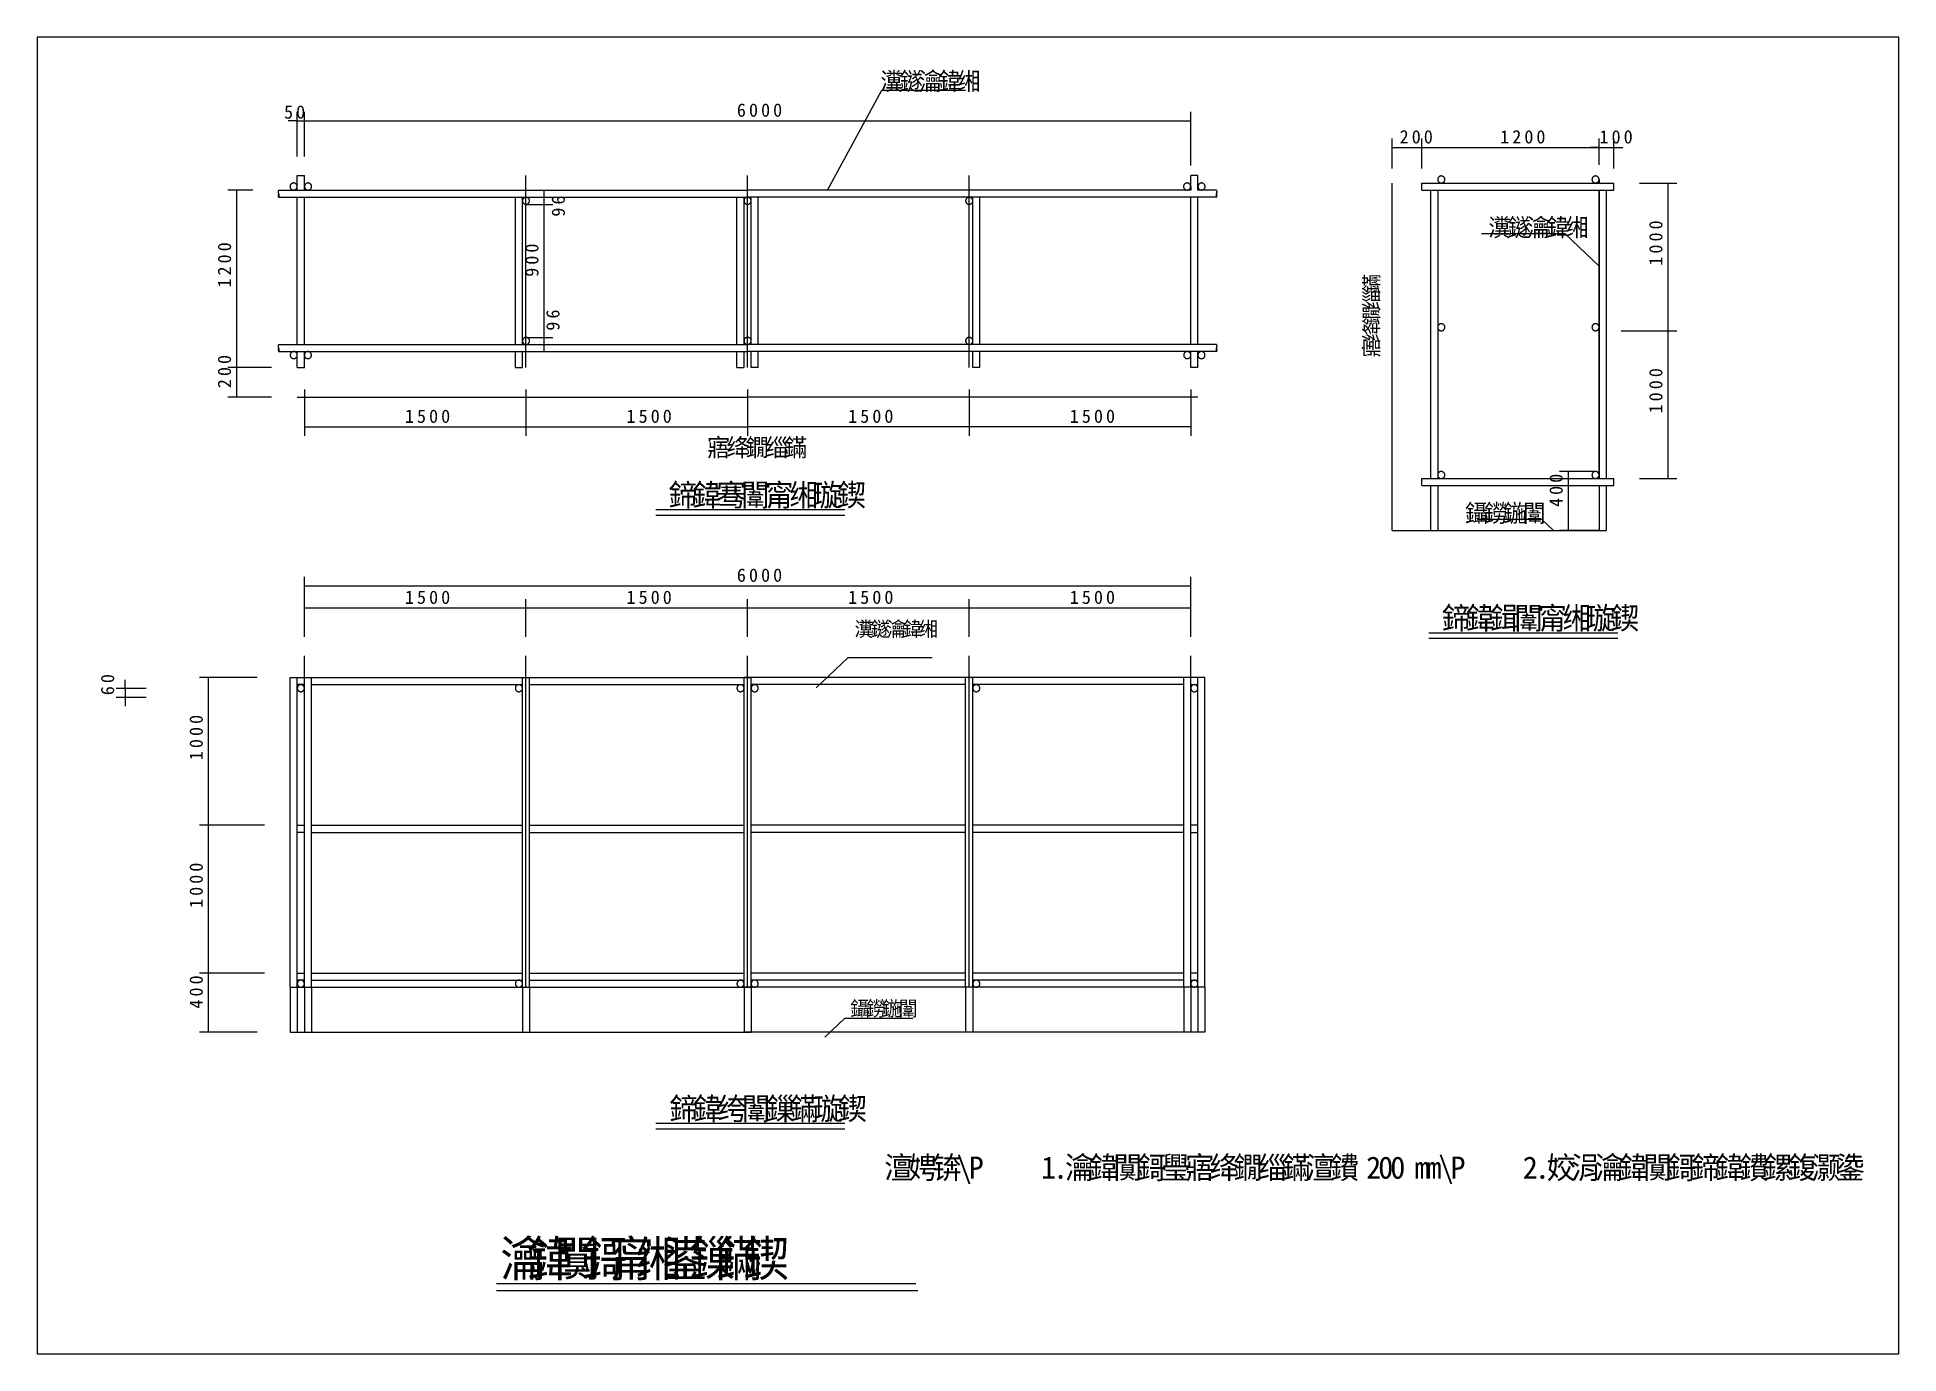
# Model space of a CAD drawing. Header units: metres. Extents: x 0 to 420, y 0 to 297.
import ezdxf

# ---------------------------------------------------------------- set-up
doc = ezdxf.new("R2010")
doc.units = ezdxf.units.M

msp = doc.modelspace()

# ---------------------------------------------------------------- texts
for s, height, p in [('瀵', 4, (190.23, 285.08)), ('鐩', 4, (194.58, 285.08)), ('瀹', 4, (198.93, 285.08)), ('鍏', 4, (203.28, 285.08)), ('缃', 4, (207.62, 285.08)), ('5', 3, (55.68, 278.64)), ('0', 3, (58.41, 278.64)), ('6', 3, (157.85, 279.07)), ('0', 3, (160.58, 279.07)), ('0', 3, (163.31, 279.07)), ('0', 3, (166.03, 279.07)), ('2', 3, (307.38, 273.04)), ('0', 3, (310.11, 273.04)), ('0', 3, (312.84, 273.04)), ('1', 3, (330.06, 273.04)), ('2', 3, (332.79, 273.04)), ('0', 3, (335.52, 273.04)), ('0', 3, (338.24, 273.04)), ('1', 3, (352.48, 273.04)), ('0', 3, (355.2, 273.04)), ('0', 3, (357.93, 273.04)), ('瀵', 4, (327.41, 252.1)), ('鐩', 4, (331.76, 252.1)), ('瀹', 4, (336.11, 252.1)), ('鍏', 4, (340.45, 252.1)), ('缃', 4, (344.8, 252.1)), ('1', 3, (82.95, 210.01)), ('5', 3, (85.68, 210.01)), ('0', 3, (88.41, 210.01)), ('0', 3, (91.13, 210.01)), ('1', 3, (132.95, 210.01)), ('5', 3, (135.68, 210.01)), ('0', 3, (138.41, 210.01)), ('0', 3, (141.13, 210.01)), ('1', 3, (182.95, 210.01)), ('5', 3, (185.68, 210.01)), ('0', 3, (188.41, 210.01)), ('0', 3, (191.13, 210.01)), ('1', 3, (232.95, 210.01)), ('5', 3, (235.68, 210.01)), ('0', 3, (238.41, 210.01)), ('0', 3, (241.13, 210.01)), ('寤', 4, (151.15, 202.46)), ('绛', 4, (155.5, 202.46)), ('鐗', 4, (159.85, 202.46)), ('缁', 4, (164.2, 202.46)), ('鏋', 4, (168.54, 202.46)), ('鍗', 5, (142.44, 191.22)), ('鍏', 5, (147.88, 191.22)), ('骞', 5, (153.31, 191.22)), ('闈', 5, (158.75, 191.22)), ('甯', 5, (164.18, 191.22)), ('缃', 5, (169.62, 191.22)), ('璇', 5, (175.05, 191.22)), ('鍥', 5, (180.49, 191.22)), ('鑷', 4, (322.14, 187.64)), ('鐒', 4, (326.49, 187.64)), ('鍦', 4, (330.83, 187.64)), ('闈', 4, (335.18, 187.64)), ('6', 3, (157.85, 174.16)), ('0', 3, (160.58, 174.16)), ('0', 3, (163.31, 174.16)), ('0', 3, (166.03, 174.16)), ('1', 3, (82.95, 169.17)), ('5', 3, (85.68, 169.17)), ('0', 3, (88.41, 169.17)), ('0', 3, (91.13, 169.17)), ('1', 3, (132.95, 169.17)), ('5', 3, (135.68, 169.17)), ('0', 3, (138.41, 169.17)), ('0', 3, (141.13, 169.17)), ('1', 3, (182.95, 169.17)), ('5', 3, (185.68, 169.17)), ('0', 3, (188.41, 169.17)), ('0', 3, (191.13, 169.17)), ('1', 3, (232.95, 169.17)), ('5', 3, (235.68, 169.17)), ('0', 3, (238.41, 169.17)), ('0', 3, (241.13, 169.17)), ('鍗', 5, (316.9, 163.45)), ('鍏', 5, (322.34, 163.45)), ('鍓', 5, (327.77, 163.45)), ('闈', 5, (333.21, 163.45)), ('甯', 5, (338.64, 163.45)), ('缃', 5, (344.08, 163.45)), ('璇', 5, (349.51, 163.45)), ('鍥', 5, (354.94, 163.45)), ('瀵', 3.33, (184.4, 161.84)), ('鐩', 3.33, (188.03, 161.84)), ('瀹', 3.33, (191.65, 161.84)), ('鍏', 3.33, (195.27, 161.84)), ('缃', 3.33, (198.9, 161.84)), ('鑷', 3.33, (183.45, 76.21)), ('鐒', 3.33, (187.07, 76.21)), ('鍦', 3.33, (190.69, 76.21)), ('闈', 3.33, (194.32, 76.21)), ('鍗', 5, (142.63, 52.78)), ('鍏', 5, (148.07, 52.78)), ('绔', 5, (153.5, 52.78)), ('闈', 5, (158.94, 52.78)), ('鏁', 5, (164.37, 52.78)), ('鏋', 5, (169.81, 52.78)), ('璇', 5, (175.24, 52.78)), ('鍥', 5, (180.68, 52.78)), ('澶', 5, (191.14, 39.5)), ('娉', 5, (196.57, 39.5)), ('锛', 5, (202.01, 39.5)), ('\\', 5, (207.44, 39.5)), ('P', 5, (210.16, 39.5)), ('1', 5, (226.46, 39.5)), ('瀹', 5, (231.9, 39.5)), ('鍏', 5, (237.33, 39.5)), ('闃', 5, (242.77, 39.5)), ('鎶', 5, (248.2, 39.5)), ('璺', 5, (253.64, 39.5)), ('寤', 5, (259.07, 39.5)), ('绛', 5, (264.51, 39.5)), ('鐗', 5, (269.94, 39.5)), ('缁', 5, (275.38, 39.5)), ('鏋', 5, (280.81, 39.5)), ('澶', 5, (286.25, 39.5)), ('鐨', 5, (291.68, 39.5)), ('2', 5, (299.83, 39.5)), ('0', 5, (302.55, 39.5)), ('0', 5, (305.27, 39.5)), ('m', 5, (310.7, 39.5)), ('m', 5, (313.42, 39.5)), ('\\', 5, (316.14, 39.5)), ('P', 5, (318.86, 39.5)), ('2', 5, (335.16, 39.5)), ('姣', 5, (340.59, 39.5)), ('涓', 5, (346.03, 39.5)), ('瀹', 5, (351.46, 39.5)), ('鍏', 5, (356.9, 39.5)), ('闃', 5, (362.33, 39.5)), ('鎶', 5, (367.77, 39.5)), ('鍗', 5, (373.2, 39.5)), ('鍏', 5, (378.64, 39.5)), ('鐨', 5, (384.07, 39.5)), ('鏍', 5, (389.51, 39.5)), ('鍑', 5, (394.94, 39.5)), ('灏', 5, (400.38, 39.5)), ('鍌', 5, (405.81, 39.5)), ('.', 5, (229.18, 39.5)), ('.', 5, (337.88, 39.5)), ('瀹', 8, (104.47, 17.46)), ('鍏', 8, (110.55, 17.46)), ('闃', 8, (116.64, 17.46)), ('鎶', 8, (122.73, 17.46)), ('甯', 8, (128.81, 17.46)), ('缃', 8, (134.9, 17.46)), ('鍙', 8, (140.99, 17.46)), ('鏁', 8, (147.07, 17.46)), ('鏋', 8, (153.16, 17.46)), ('鍥', 8, (159.25, 17.46))]:
    msp.add_text(s, height=height).set_placement(p)
for s, height, p in [('6', 3, (119.05, 259.25)), ('9', 3, (119.05, 256.52)), ('0', 3, (366.67, 253.64)), ('0', 3, (366.67, 250.92)), ('0', 3, (43.73, 248.7)), ('0', 3, (113.1, 248.41)), ('0', 3, (366.67, 248.19)), ('2', 3, (43.73, 243.24)), ('0', 3, (43.73, 245.97)), ('0', 3, (113.1, 245.68)), ('9', 3, (113.1, 242.96)), ('鏋', 3.33, (302.68, 239.28)), ('1', 3, (366.67, 245.46)), ('1', 3, (43.73, 240.51)), ('缁', 3.33, (302.68, 235.66)), ('6', 3, (117.83, 233.53)), ('鐗', 3.33, (302.68, 232.04)), ('9', 3, (117.83, 230.8)), ('寤', 3.33, (302.68, 224.79)), ('绛', 3.33, (302.68, 228.41)), ('0', 3, (43.72, 223.29)), ('2', 3, (43.72, 217.83)), ('0', 3, (43.72, 220.56)), ('0', 3, (366.67, 220.31)), ('0', 3, (366.67, 217.58)), ('0', 3, (366.67, 214.85)), ('1', 3, (366.67, 212.13)), ('0', 3, (344.18, 196.48)), ('0', 3, (344.18, 193.75)), ('4', 3, (344.18, 191.02)), ('0', 3, (17.35, 151.29)), ('6', 3, (17.35, 148.56)), ('0', 3, (37.35, 142.09)), ('0', 3, (37.35, 139.36)), ('0', 3, (37.35, 136.63)), ('1', 3, (37.35, 133.9)), ('0', 3, (37.35, 108.75)), ('0', 3, (37.35, 106.02)), ('0', 3, (37.35, 103.3)), ('1', 3, (37.35, 100.57)), ('0', 3, (37.35, 83.32)), ('0', 3, (37.35, 80.59)), ('4', 3, (37.35, 77.87))]:
    msp.add_text(s, height=height, rotation=90).set_placement(p)

# ---------------------------------------------------------------- linework, layer by layer
for p, q in [((420, 297), (0, 297)), ((0, 297), (0, 0)), ((420, 0), (420, 297)), ((178.27, 262.53), (190.55, 285.06)), ((190.55, 285.06), (209.43, 285.06)), ((58.64, 278.16), (56.64, 278.16)), ((58.64, 270.09), (58.64, 280.16)), ((58.64, 278.16), (60.3, 278.16)), ((60.27, 274.98), (60.27, 280.16)), ((60.27, 278.16), (260.27, 278.16)), ((60.3, 270.09), (60.3, 280.16)), ((60.3, 278.16), (62.3, 278.16)), ((260.27, 268.04), (260.27, 280.16)), ((305.72, 267.4), (305.72, 274.13)), ((312.38, 267.4), (312.38, 274.13)), ((312.38, 267.4), (312.38, 274.13)), ((352.38, 268.2), (352.38, 274.13)), ((352.38, 268.2), (352.38, 274.13)), ((355.72, 267.4), (355.72, 274.13)), ((305.72, 272.13), (312.38, 272.13)), ((312.38, 272.13), (352.38, 272.13)), ((352.38, 272.13), (350.38, 272.13)), ((352.38, 272.13), (355.72, 272.13)), ((355.72, 272.13), (357.72, 272.13)), ((58.67, 262.49), (58.67, 265.83)), ((58.67, 265.83), (60.27, 265.83)), ((60.27, 262.49), (60.27, 265.83)), ((110.27, 222.49), (110.27, 265.83)), ((160.27, 222.49), (160.27, 265.83)), ((160.27, 222.49), (160.27, 265.83)), ((210.27, 222.49), (210.27, 265.83)), ((260.27, 262.53), (260.27, 265.83)), ((261.87, 265.83), (260.27, 265.83)), ((261.87, 262.53), (261.87, 265.83)), ((352.38, 264.91), (352.42, 264.11)), ((352.42, 264.11), (352.42, 264.91)), ((48.67, 262.49), (42.98, 262.49)), ((44.98, 262.49), (44.98, 222.49)), ((54.47, 262.49), (60.27, 262.49)), ((54.47, 260.89), (160.27, 260.89)), ((58.67, 227.69), (58.67, 260.89)), ((60.27, 263.33), (60.27, 262.53)), ((60.3, 263.33), (60.27, 262.53)), ((60.27, 262.53), (160.27, 262.53)), ((60.27, 262.53), (61.1, 262.53)), ((60.27, 227.69), (60.27, 260.89)), ((107.87, 227.69), (107.87, 260.89)), ((109.47, 262.49), (116.35, 262.49)), ((109.47, 227.69), (109.47, 260.89)), ((114.35, 259.29), (114.35, 262.49)), ((157.87, 227.69), (157.87, 260.89)), ((159.47, 227.69), (159.47, 260.89)), ((260.27, 262.53), (160.27, 262.53)), ((266.07, 260.89), (160.27, 260.89)), ((161.07, 260.89), (160.27, 260.89)), ((161.07, 227.69), (161.07, 260.89)), ((162.67, 227.69), (162.67, 260.89)), ((211.07, 227.69), (211.07, 260.89)), ((212.67, 227.69), (212.67, 260.89)), ((260.27, 262.53), (259.44, 262.53)), ((260.24, 263.33), (260.27, 262.53)), ((260.27, 263.33), (260.27, 262.53)), ((260.27, 227.69), (260.27, 260.89)), ((266.07, 262.49), (261.87, 262.49)), ((261.87, 227.69), (261.87, 260.89)), ((266.07, 260.89), (261.87, 260.89)), ((305.72, 185.71), (305.72, 264.11)), ((312.38, 264.11), (355.72, 264.11)), ((312.38, 262.51), (312.38, 264.11)), ((312.38, 262.51), (355.72, 262.51)), ((314.38, 262.51), (314.38, 197.44)), ((315.98, 262.51), (315.98, 197.44)), ((352.42, 264.11), (351.58, 264.11)), ((352.42, 197.44), (352.42, 262.51)), ((352.42, 262.51), (352.42, 197.44)), ((354.02, 262.51), (354.02, 197.44)), ((355.72, 262.51), (355.72, 264.11)), ((361.49, 264.11), (369.92, 264.11)), ((367.92, 264.11), (367.92, 230.77)), ((110.27, 259.29), (116.35, 259.29)), ((110.27, 259.29), (116.35, 259.29)), ((114.35, 229.29), (114.35, 259.29)), ((344.71, 252.65), (325.83, 252.65)), ((352.42, 245.32), (344.71, 252.65)), ((54.47, 227.69), (160.27, 227.69)), ((110.27, 229.29), (116.35, 229.29)), ((110.27, 229.29), (116.35, 229.29)), ((114.35, 226.09), (114.35, 229.29)), ((266.07, 227.69), (160.27, 227.69)), ((161.07, 227.69), (160.27, 227.69)), ((266.07, 227.69), (261.87, 227.69)), ((357.36, 230.77), (369.92, 230.77)), ((357.36, 230.77), (369.92, 230.77)), ((367.92, 230.77), (367.92, 197.44)), ((54.47, 226.09), (160.27, 226.09)), ((58.67, 222.49), (58.67, 226.09)), ((60.27, 222.49), (60.27, 226.09)), ((107.87, 222.49), (107.87, 226.09)), ((109.47, 222.49), (109.47, 226.09)), ((109.47, 226.09), (116.35, 226.09)), ((157.87, 222.49), (157.87, 226.09)), ((159.47, 222.49), (159.47, 226.09)), ((266.07, 226.09), (160.27, 226.09)), ((161.07, 226.09), (160.27, 226.09)), ((161.07, 222.49), (161.07, 226.09)), ((162.67, 222.49), (162.67, 226.09)), ((211.07, 222.49), (211.07, 226.09)), ((212.67, 222.49), (212.67, 226.09)), ((260.27, 222.49), (260.27, 226.09)), ((266.07, 226.09), (261.87, 226.09)), ((261.87, 222.49), (261.87, 226.09)), ((52.87, 222.49), (42.97, 222.49)), ((52.87, 222.49), (42.98, 222.49)), ((44.97, 222.49), (44.97, 215.83)), ((58.67, 222.49), (60.27, 222.49)), ((107.87, 222.49), (109.47, 222.49)), ((157.87, 222.49), (159.47, 222.49)), ((162.67, 222.49), (161.07, 222.49)), ((212.67, 222.49), (211.07, 222.49)), ((261.87, 222.49), (260.27, 222.49)), ((52.87, 215.83), (42.97, 215.83)), ((58.67, 215.83), (160.27, 215.83)), ((60.27, 217.5), (60.27, 207.1)), ((110.27, 217.5), (110.27, 207.1)), ((110.27, 217.5), (110.27, 207.1)), ((160.27, 217.5), (160.27, 207.1)), ((160.27, 217.5), (160.27, 207.1)), ((261.87, 215.83), (160.27, 215.83)), ((210.27, 217.5), (210.27, 207.1)), ((210.27, 217.5), (210.27, 207.1)), ((260.27, 217.5), (260.27, 207.1)), ((60.27, 209.1), (110.27, 209.1)), ((110.27, 209.1), (160.27, 209.1)), ((210.27, 209.1), (160.27, 209.1)), ((260.27, 209.1), (210.27, 209.1)), ((312.38, 197.44), (355.72, 197.44)), ((312.38, 195.84), (312.38, 197.44)), ((351.58, 199.04), (343.43, 199.04)), ((345.43, 199.04), (345.43, 185.71)), ((351.58, 197.44), (352.42, 197.44)), ((352.42, 197.44), (351.58, 197.44)), ((352.38, 198.24), (352.42, 197.44)), ((352.42, 197.44), (352.42, 197.44)), ((355.72, 195.84), (355.72, 197.44)), ((361.49, 197.44), (369.92, 197.44)), ((312.38, 195.84), (355.72, 195.84)), ((314.38, 195.84), (314.38, 185.71)), ((315.98, 195.84), (315.98, 185.71)), ((352.42, 195.84), (352.42, 185.71)), ((354.02, 195.84), (354.02, 185.71)), ((139.56, 190.44), (182.19, 190.44)), ((139.56, 189.19), (182.19, 189.19)), ((305.72, 185.71), (354.02, 185.71)), ((339.47, 188.22), (324.85, 188.22)), ((342.12, 185.71), (339.47, 188.22)), ((352.42, 185.71), (343.43, 185.71)), ((60.27, 161.73), (60.27, 175.25)), ((60.27, 173.25), (260.27, 173.25)), ((260.27, 162.35), (260.27, 175.25)), ((60.27, 161.73), (60.27, 170.26)), ((60.27, 168.26), (110.27, 168.26)), ((110.27, 161.73), (110.27, 170.26)), ((110.27, 161.73), (110.27, 170.26)), ((110.27, 168.26), (160.27, 168.26)), ((160.27, 161.73), (160.27, 170.26)), ((160.27, 161.73), (160.27, 170.26)), ((160.27, 168.26), (210.27, 168.26)), ((210.27, 161.73), (210.27, 170.26)), ((210.27, 161.73), (210.27, 170.26)), ((210.27, 168.26), (260.27, 168.26)), ((260.27, 161.73), (260.27, 170.26)), ((313.99, 162.67), (356.62, 162.67)), ((313.99, 161.42), (356.62, 161.42)), ((60.27, 152.55), (60.27, 157.48)), ((110.27, 82.68), (110.27, 157.48)), ((160.27, 82.68), (160.27, 157.48)), ((160.27, 82.68), (160.27, 157.48)), ((160.27, 114.15), (160.27, 157.48)), ((160.27, 114.15), (160.27, 157.48)), ((175.77, 150.2), (183, 157.07)), ((183, 157.07), (201.88, 157.07)), ((210.27, 82.68), (210.27, 157.48)), ((260.27, 152.55), (260.27, 157.48)), ((19.81, 150.07), (19.81, 152.07)), ((49.64, 152.55), (36.6, 152.55)), ((38.6, 152.55), (38.6, 119.22)), ((57.07, 82.68), (57.07, 152.55)), ((57.07, 152.55), (161.07, 152.55)), ((58.67, 82.68), (58.67, 152.55)), ((58.67, 114.15), (58.67, 152.55)), ((60.27, 82.68), (60.27, 152.55)), ((61.87, 82.68), (61.87, 152.55)), ((109.47, 82.68), (109.47, 152.55)), ((111.07, 82.68), (111.07, 152.55)), ((263.47, 152.55), (159.47, 152.55)), ((159.47, 82.68), (159.47, 152.55)), ((159.47, 82.68), (159.47, 152.55)), ((161.07, 82.68), (161.07, 152.55)), ((161.07, 82.68), (161.07, 152.55)), ((209.47, 82.68), (209.47, 152.55)), ((211.07, 82.68), (211.07, 152.55)), ((258.67, 82.68), (258.67, 152.55)), ((260.27, 82.68), (260.27, 152.55)), ((261.87, 82.68), (261.87, 152.55)), ((261.87, 114.15), (261.87, 152.55)), ((263.47, 82.68), (263.47, 152.55)), ((24.56, 150.07), (17.81, 150.07)), ((24.56, 148.07), (17.81, 148.07)), ((19.81, 150.07), (19.81, 148.07)), ((19.81, 148.07), (19.81, 146.07)), ((60.27, 150.95), (58.67, 150.95)), ((61.87, 150.95), (109.47, 150.95)), ((111.07, 150.95), (159.47, 150.95)), ((209.47, 150.95), (161.07, 150.95)), ((258.67, 150.95), (211.07, 150.95)), ((260.27, 150.95), (261.87, 150.95)), ((51.24, 119.22), (36.6, 119.22)), ((51.24, 119.22), (36.6, 119.22)), ((38.6, 119.22), (38.6, 85.88)), ((58.67, 119.22), (60.27, 119.22)), ((60.27, 117.62), (58.67, 117.62)), ((61.87, 119.22), (109.47, 119.22)), ((61.87, 117.62), (109.47, 117.62)), ((111.07, 119.22), (159.47, 119.22)), ((111.07, 117.62), (159.47, 117.62)), ((209.47, 119.22), (161.07, 119.22)), ((209.47, 117.62), (161.07, 117.62)), ((258.67, 119.22), (211.07, 119.22)), ((258.67, 117.62), (211.07, 117.62)), ((261.87, 119.22), (260.27, 119.22)), ((260.27, 117.62), (261.87, 117.62)), ((51.24, 85.88), (36.6, 85.88)), ((51.24, 85.88), (36.6, 85.88)), ((38.6, 85.88), (38.6, 72.55)), ((58.67, 85.88), (60.27, 85.88)), ((60.27, 84.28), (58.67, 84.28)), ((61.87, 85.88), (109.47, 85.88)), ((61.87, 84.28), (109.47, 84.28)), ((111.07, 85.88), (159.47, 85.88)), ((111.07, 84.28), (159.47, 84.28)), ((209.47, 85.88), (161.07, 85.88)), ((209.47, 84.28), (161.07, 84.28)), ((258.67, 85.88), (211.07, 85.88)), ((258.67, 84.28), (211.07, 84.28)), ((261.87, 85.88), (260.27, 85.88)), ((260.27, 84.28), (261.87, 84.28)), ((57.07, 82.68), (161.07, 82.68)), ((57.07, 82.68), (57.07, 72.55)), ((58.67, 82.68), (58.67, 72.55)), ((60.27, 82.68), (60.27, 72.55)), ((61.87, 82.68), (61.87, 72.55)), ((109.47, 82.68), (109.47, 72.55)), ((111.07, 82.68), (111.07, 72.55)), ((263.47, 82.68), (159.47, 82.68)), ((159.47, 82.68), (159.47, 72.55)), ((159.47, 81.08), (159.47, 72.55)), ((161.07, 82.68), (161.07, 72.55)), ((161.07, 82.68), (161.07, 72.55)), ((209.47, 82.68), (209.47, 72.55)), ((211.07, 82.68), (211.07, 72.55)), ((258.67, 82.68), (258.67, 72.55)), ((260.27, 82.68), (260.27, 72.55)), ((261.87, 82.68), (261.87, 72.55)), ((263.47, 82.68), (263.47, 72.55)), ((177.69, 71.39), (182.24, 75.72)), ((182.24, 75.72), (197.54, 75.72)), ((49.64, 72.55), (36.6, 72.55)), ((57.07, 72.55), (161.07, 72.55)), ((263.47, 72.55), (159.47, 72.55)), ((139.56, 52.04), (182.19, 52.04)), ((139.56, 50.78), (182.19, 50.78)), ((103.63, 15.83), (198.24, 15.83)), ((103.63, 14.24), (198.67, 14.24)), ((0, 0), (420, 0))]:
    msp.add_line(p, q)
for points in [[(317.58, 264.91), (317.58, 264.98), (317.57, 265.06), (317.55, 265.14), (317.52, 265.21), (317.49, 265.28), (317.45, 265.35), (317.4, 265.41), (317.35, 265.47), (317.29, 265.52), (317.23, 265.57), (317.16, 265.61), (317.09, 265.64), (317.01, 265.67), (316.94, 265.69), (316.86, 265.7), (316.78, 265.71), (316.7, 265.7), (316.63, 265.69), (316.55, 265.67), (316.48, 265.64), (316.4, 265.61), (316.34, 265.57), (316.27, 265.52), (316.22, 265.47), (316.16, 265.41), (316.12, 265.35), (316.08, 265.28), (316.04, 265.21), (316.02, 265.14), (316, 265.06), (315.99, 264.98), (315.98, 264.91), (315.99, 264.83), (316, 264.75), (316.02, 264.67), (316.04, 264.6), (316.08, 264.53), (316.12, 264.46), (316.16, 264.4), (316.22, 264.34), (316.27, 264.29), (316.34, 264.24), (316.4, 264.2), (316.48, 264.17), (316.55, 264.14), (316.63, 264.12), (316.7, 264.11), (316.78, 264.11), (316.86, 264.11), (316.94, 264.12), (317.01, 264.14), (317.09, 264.17), (317.16, 264.2), (317.23, 264.24), (317.29, 264.29), (317.35, 264.34), (317.4, 264.4), (317.45, 264.46), (317.49, 264.53), (317.52, 264.6), (317.55, 264.67), (317.57, 264.75), (317.58, 264.83), (317.58, 264.91)], [(352.38, 264.91), (352.38, 264.98), (352.37, 265.06), (352.35, 265.14), (352.32, 265.21), (352.29, 265.28), (352.25, 265.35), (352.2, 265.41), (352.15, 265.47), (352.09, 265.52), (352.03, 265.57), (351.96, 265.61), (351.89, 265.64), (351.81, 265.67), (351.74, 265.69), (351.66, 265.7), (351.58, 265.71), (351.5, 265.7), (351.43, 265.69), (351.35, 265.67), (351.28, 265.64), (351.2, 265.61), (351.14, 265.57), (351.07, 265.52), (351.02, 265.47), (350.96, 265.41), (350.92, 265.35), (350.88, 265.28), (350.84, 265.21), (350.82, 265.14), (350.8, 265.06), (350.79, 264.98), (350.78, 264.91), (350.79, 264.83), (350.8, 264.75), (350.82, 264.67), (350.84, 264.6), (350.88, 264.53), (350.92, 264.46), (350.96, 264.4), (351.02, 264.34), (351.07, 264.29), (351.14, 264.24), (351.2, 264.2), (351.28, 264.17), (351.35, 264.14), (351.43, 264.12), (351.5, 264.11), (351.58, 264.11), (351.66, 264.11), (351.74, 264.12), (351.81, 264.14), (351.89, 264.17), (351.96, 264.2), (352.03, 264.24), (352.09, 264.29), (352.15, 264.34), (352.2, 264.4), (352.25, 264.46), (352.29, 264.53), (352.32, 264.6), (352.35, 264.67), (352.37, 264.75), (352.38, 264.83), (352.38, 264.91)], [(54.47, 262.49), (54.44, 262.44), (54.41, 262.38), (54.38, 262.31), (54.37, 262.24), (54.36, 262.17), (54.35, 262.09), (54.36, 262.02), (54.37, 261.95), (54.38, 261.88), (54.41, 261.81), (54.44, 261.74), (54.47, 261.7)], [(54.47, 261.7), (54.46, 261.68), (54.43, 261.61), (54.4, 261.53), (54.38, 261.45), (54.37, 261.37), (54.36, 261.29), (54.37, 261.21), (54.38, 261.13), (54.4, 261.06), (54.43, 260.98), (54.46, 260.91), (54.47, 260.89)], [(54.47, 260.89), (54.49, 260.94), (54.53, 261), (54.55, 261.07), (54.57, 261.15), (54.58, 261.22), (54.58, 261.3), (54.58, 261.37), (54.57, 261.44), (54.55, 261.52), (54.53, 261.59), (54.49, 261.65), (54.47, 261.7)], [(58.64, 263.33), (58.63, 263.4), (58.62, 263.48), (58.6, 263.56), (58.58, 263.63), (58.54, 263.7), (58.5, 263.77), (58.46, 263.83), (58.4, 263.89), (58.34, 263.94), (58.28, 263.99), (58.21, 264.03), (58.14, 264.06), (58.07, 264.09), (57.99, 264.11), (57.92, 264.12), (57.84, 264.13), (57.76, 264.12), (57.68, 264.11), (57.61, 264.09), (57.53, 264.06), (57.46, 264.03), (57.39, 263.99), (57.33, 263.94), (57.27, 263.89), (57.22, 263.83), (57.17, 263.77), (57.13, 263.7), (57.1, 263.63), (57.07, 263.56), (57.05, 263.48), (57.04, 263.4), (57.04, 263.33), (57.04, 263.25), (57.05, 263.17), (57.07, 263.09), (57.1, 263.02), (57.13, 262.95), (57.17, 262.88), (57.22, 262.82), (57.27, 262.76), (57.33, 262.71), (57.39, 262.66), (57.46, 262.62), (57.53, 262.59), (57.61, 262.56), (57.68, 262.54), (57.76, 262.53), (57.84, 262.53), (57.92, 262.53), (57.99, 262.54), (58.07, 262.56), (58.14, 262.59), (58.21, 262.62), (58.28, 262.66), (58.34, 262.71), (58.4, 262.76), (58.46, 262.82), (58.5, 262.88), (58.54, 262.95), (58.58, 263.02), (58.6, 263.09), (58.62, 263.17), (58.63, 263.25), (58.64, 263.33)], [(61.9, 263.33), (61.9, 263.4), (61.89, 263.48), (61.87, 263.56), (61.84, 263.63), (61.81, 263.7), (61.77, 263.77), (61.72, 263.83), (61.67, 263.89), (61.61, 263.94), (61.55, 263.99), (61.48, 264.03), (61.41, 264.06), (61.34, 264.09), (61.26, 264.11), (61.18, 264.12), (61.1, 264.13), (61.03, 264.12), (60.95, 264.11), (60.87, 264.09), (60.8, 264.06), (60.73, 264.03), (60.66, 263.99), (60.6, 263.94), (60.54, 263.89), (60.49, 263.83), (60.44, 263.77), (60.4, 263.7), (60.36, 263.63), (60.34, 263.56), (60.32, 263.48), (60.31, 263.4), (60.3, 263.33), (60.31, 263.25), (60.32, 263.17), (60.34, 263.09), (60.36, 263.02), (60.4, 262.95), (60.44, 262.88), (60.49, 262.82), (60.54, 262.76), (60.6, 262.71), (60.66, 262.66), (60.73, 262.62), (60.8, 262.59), (60.87, 262.56), (60.95, 262.54), (61.03, 262.53), (61.1, 262.53), (61.18, 262.53), (61.26, 262.54), (61.34, 262.56), (61.41, 262.59), (61.48, 262.62), (61.55, 262.66), (61.61, 262.71), (61.67, 262.76), (61.72, 262.82), (61.77, 262.88), (61.81, 262.95), (61.84, 263.02), (61.87, 263.09), (61.89, 263.17), (61.9, 263.25), (61.9, 263.33)], [(111.07, 260.09), (111.07, 260.17), (111.06, 260.25), (111.04, 260.32), (111.01, 260.4), (110.98, 260.47), (110.94, 260.54), (110.89, 260.6), (110.84, 260.66), (110.78, 260.71), (110.72, 260.76), (110.65, 260.8), (110.58, 260.83), (110.5, 260.86), (110.43, 260.88), (110.35, 260.89), (110.27, 260.89), (110.19, 260.89), (110.11, 260.88), (110.04, 260.86), (109.96, 260.83), (109.89, 260.8), (109.83, 260.76), (109.76, 260.71), (109.7, 260.66), (109.65, 260.6), (109.61, 260.54), (109.57, 260.47), (109.53, 260.4), (109.51, 260.32), (109.49, 260.25), (109.47, 260.17), (109.47, 260.09), (109.47, 260.01), (109.49, 259.94), (109.51, 259.86), (109.53, 259.79), (109.57, 259.71), (109.61, 259.65), (109.65, 259.58), (109.7, 259.53), (109.76, 259.47), (109.83, 259.43), (109.89, 259.39), (109.96, 259.35), (110.04, 259.33), (110.11, 259.31), (110.19, 259.3), (110.27, 259.29), (110.35, 259.3), (110.43, 259.31), (110.5, 259.33), (110.58, 259.35), (110.65, 259.39), (110.72, 259.43), (110.78, 259.47), (110.84, 259.53), (110.89, 259.58), (110.94, 259.65), (110.98, 259.71), (111.01, 259.79), (111.04, 259.86), (111.06, 259.94), (111.07, 260.01), (111.07, 260.09)], [(161.07, 260.09), (161.07, 260.17), (161.06, 260.25), (161.04, 260.32), (161.01, 260.4), (160.98, 260.47), (160.94, 260.54), (160.89, 260.6), (160.84, 260.66), (160.78, 260.71), (160.72, 260.76), (160.65, 260.8), (160.58, 260.83), (160.5, 260.86), (160.43, 260.88), (160.35, 260.89), (160.27, 260.89), (160.19, 260.89), (160.11, 260.88), (160.04, 260.86), (159.96, 260.83), (159.89, 260.8), (159.83, 260.76), (159.76, 260.71), (159.7, 260.66), (159.65, 260.6), (159.61, 260.54), (159.57, 260.47), (159.53, 260.4), (159.51, 260.32), (159.49, 260.25), (159.47, 260.17), (159.47, 260.09), (159.47, 260.01), (159.49, 259.94), (159.51, 259.86), (159.53, 259.79), (159.57, 259.71), (159.61, 259.65), (159.65, 259.58), (159.7, 259.53), (159.76, 259.47), (159.83, 259.43), (159.89, 259.39), (159.96, 259.35), (160.04, 259.33), (160.11, 259.31), (160.19, 259.3), (160.27, 259.29), (160.35, 259.3), (160.43, 259.31), (160.5, 259.33), (160.58, 259.35), (160.65, 259.39), (160.72, 259.43), (160.78, 259.47), (160.84, 259.53), (160.89, 259.58), (160.94, 259.65), (160.98, 259.71), (161.01, 259.79), (161.04, 259.86), (161.06, 259.94), (161.07, 260.01), (161.07, 260.09)], [(161.07, 260.09), (161.07, 260.17), (161.06, 260.25), (161.04, 260.32), (161.01, 260.4), (160.98, 260.47), (160.94, 260.54), (160.89, 260.6), (160.84, 260.66), (160.78, 260.71), (160.72, 260.76), (160.65, 260.8), (160.58, 260.83), (160.5, 260.86), (160.43, 260.88), (160.35, 260.89), (160.27, 260.89), (160.19, 260.89), (160.11, 260.88), (160.04, 260.86), (159.96, 260.83), (159.89, 260.8), (159.83, 260.76), (159.76, 260.71), (159.7, 260.66), (159.65, 260.6), (159.61, 260.54), (159.57, 260.47), (159.53, 260.4), (159.51, 260.32), (159.49, 260.25), (159.47, 260.17), (159.47, 260.09), (159.47, 260.01), (159.49, 259.94), (159.51, 259.86), (159.53, 259.79), (159.57, 259.71), (159.61, 259.65), (159.65, 259.58), (159.7, 259.53), (159.76, 259.47), (159.83, 259.43), (159.89, 259.39), (159.96, 259.35), (160.04, 259.33), (160.11, 259.31), (160.19, 259.3), (160.27, 259.29), (160.35, 259.3), (160.43, 259.31), (160.5, 259.33), (160.58, 259.35), (160.65, 259.39), (160.72, 259.43), (160.78, 259.47), (160.84, 259.53), (160.89, 259.58), (160.94, 259.65), (160.98, 259.71), (161.01, 259.79), (161.04, 259.86), (161.06, 259.94), (161.07, 260.01), (161.07, 260.09)], [(211.07, 260.09), (211.07, 260.17), (211.06, 260.25), (211.04, 260.32), (211.01, 260.4), (210.98, 260.47), (210.94, 260.54), (210.89, 260.6), (210.84, 260.66), (210.78, 260.71), (210.72, 260.76), (210.65, 260.8), (210.58, 260.83), (210.5, 260.86), (210.43, 260.88), (210.35, 260.89), (210.27, 260.89), (210.19, 260.89), (210.11, 260.88), (210.04, 260.86), (209.96, 260.83), (209.89, 260.8), (209.83, 260.76), (209.76, 260.71), (209.7, 260.66), (209.65, 260.6), (209.61, 260.54), (209.57, 260.47), (209.53, 260.4), (209.51, 260.32), (209.49, 260.25), (209.47, 260.17), (209.47, 260.09), (209.47, 260.01), (209.49, 259.94), (209.51, 259.86), (209.53, 259.79), (209.57, 259.71), (209.61, 259.65), (209.65, 259.58), (209.7, 259.53), (209.76, 259.47), (209.83, 259.43), (209.89, 259.39), (209.96, 259.35), (210.04, 259.33), (210.11, 259.31), (210.19, 259.3), (210.27, 259.29), (210.35, 259.3), (210.43, 259.31), (210.5, 259.33), (210.58, 259.35), (210.65, 259.39), (210.72, 259.43), (210.78, 259.47), (210.84, 259.53), (210.89, 259.58), (210.94, 259.65), (210.98, 259.71), (211.01, 259.79), (211.04, 259.86), (211.06, 259.94), (211.07, 260.01), (211.07, 260.09)], [(260.24, 263.33), (260.23, 263.4), (260.22, 263.48), (260.2, 263.56), (260.18, 263.63), (260.14, 263.7), (260.1, 263.77), (260.06, 263.83), (260, 263.89), (259.94, 263.94), (259.88, 263.99), (259.81, 264.03), (259.74, 264.06), (259.67, 264.09), (259.59, 264.11), (259.52, 264.12), (259.44, 264.13), (259.36, 264.12), (259.28, 264.11), (259.21, 264.09), (259.13, 264.06), (259.06, 264.03), (258.99, 263.99), (258.93, 263.94), (258.87, 263.89), (258.82, 263.83), (258.77, 263.77), (258.73, 263.7), (258.7, 263.63), (258.67, 263.56), (258.65, 263.48), (258.64, 263.4), (258.64, 263.33), (258.64, 263.25), (258.65, 263.17), (258.67, 263.09), (258.7, 263.02), (258.73, 262.95), (258.77, 262.88), (258.82, 262.82), (258.87, 262.76), (258.93, 262.71), (258.99, 262.66), (259.06, 262.62), (259.13, 262.59), (259.21, 262.56), (259.28, 262.54), (259.36, 262.53), (259.44, 262.53), (259.52, 262.53), (259.59, 262.54), (259.67, 262.56), (259.74, 262.59), (259.81, 262.62), (259.88, 262.66), (259.94, 262.71), (260, 262.76), (260.06, 262.82), (260.1, 262.88), (260.14, 262.95), (260.18, 263.02), (260.2, 263.09), (260.22, 263.17), (260.23, 263.25), (260.24, 263.33)], [(263.5, 263.33), (263.5, 263.4), (263.49, 263.48), (263.47, 263.56), (263.44, 263.63), (263.41, 263.7), (263.37, 263.77), (263.32, 263.83), (263.27, 263.89), (263.21, 263.94), (263.15, 263.99), (263.08, 264.03), (263.01, 264.06), (262.94, 264.09), (262.86, 264.11), (262.78, 264.12), (262.7, 264.13), (262.63, 264.12), (262.55, 264.11), (262.47, 264.09), (262.4, 264.06), (262.33, 264.03), (262.26, 263.99), (262.2, 263.94), (262.14, 263.89), (262.09, 263.83), (262.04, 263.77), (262, 263.7), (261.96, 263.63), (261.94, 263.56), (261.92, 263.48), (261.91, 263.4), (261.9, 263.33), (261.91, 263.25), (261.92, 263.17), (261.94, 263.09), (261.96, 263.02), (262, 262.95), (262.04, 262.88), (262.09, 262.82), (262.14, 262.76), (262.2, 262.71), (262.26, 262.66), (262.33, 262.62), (262.4, 262.59), (262.47, 262.56), (262.55, 262.54), (262.63, 262.53), (262.7, 262.53), (262.78, 262.53), (262.86, 262.54), (262.94, 262.56), (263.01, 262.59), (263.08, 262.62), (263.15, 262.66), (263.21, 262.71), (263.27, 262.76), (263.32, 262.82), (263.37, 262.88), (263.41, 262.95), (263.44, 263.02), (263.47, 263.09), (263.49, 263.17), (263.5, 263.25), (263.5, 263.33)], [(266.07, 261.7), (266.05, 261.65), (266.01, 261.59), (265.99, 261.52), (265.97, 261.44), (265.96, 261.37), (265.96, 261.3), (265.96, 261.22), (265.97, 261.15), (265.99, 261.07), (266.01, 261), (266.05, 260.94), (266.07, 260.89)], [(266.07, 261.7), (266.1, 261.74), (266.13, 261.81), (266.16, 261.88), (266.17, 261.95), (266.18, 262.02), (266.19, 262.09), (266.18, 262.17), (266.17, 262.24), (266.16, 262.31), (266.13, 262.38), (266.1, 262.44), (266.07, 262.49)], [(266.07, 260.89), (266.08, 260.91), (266.12, 260.98), (266.14, 261.06), (266.16, 261.13), (266.17, 261.21), (266.18, 261.29), (266.17, 261.37), (266.16, 261.45), (266.14, 261.53), (266.12, 261.61), (266.08, 261.68), (266.07, 261.7)], [(317.58, 231.57), (317.58, 231.65), (317.57, 231.73), (317.55, 231.8), (317.52, 231.88), (317.49, 231.95), (317.45, 232.02), (317.4, 232.08), (317.35, 232.14), (317.29, 232.19), (317.23, 232.24), (317.16, 232.28), (317.09, 232.31), (317.01, 232.34), (316.94, 232.36), (316.86, 232.37), (316.78, 232.37), (316.7, 232.37), (316.63, 232.36), (316.55, 232.34), (316.48, 232.31), (316.4, 232.28), (316.34, 232.24), (316.27, 232.19), (316.22, 232.14), (316.16, 232.08), (316.12, 232.02), (316.08, 231.95), (316.04, 231.88), (316.02, 231.8), (316, 231.73), (315.99, 231.65), (315.98, 231.57), (315.99, 231.49), (316, 231.42), (316.02, 231.34), (316.04, 231.27), (316.08, 231.19), (316.12, 231.13), (316.16, 231.06), (316.22, 231.01), (316.27, 230.95), (316.34, 230.91), (316.4, 230.87), (316.48, 230.83), (316.55, 230.81), (316.63, 230.79), (316.7, 230.78), (316.78, 230.77), (316.86, 230.78), (316.94, 230.79), (317.01, 230.81), (317.09, 230.83), (317.16, 230.87), (317.23, 230.91), (317.29, 230.95), (317.35, 231.01), (317.4, 231.06), (317.45, 231.13), (317.49, 231.19), (317.52, 231.27), (317.55, 231.34), (317.57, 231.42), (317.58, 231.49), (317.58, 231.57)], [(352.38, 231.57), (352.38, 231.65), (352.37, 231.73), (352.35, 231.8), (352.32, 231.88), (352.29, 231.95), (352.25, 232.02), (352.2, 232.08), (352.15, 232.14), (352.09, 232.19), (352.03, 232.24), (351.96, 232.28), (351.89, 232.31), (351.81, 232.34), (351.74, 232.36), (351.66, 232.37), (351.58, 232.37), (351.5, 232.37), (351.43, 232.36), (351.35, 232.34), (351.28, 232.31), (351.2, 232.28), (351.14, 232.24), (351.07, 232.19), (351.02, 232.14), (350.96, 232.08), (350.92, 232.02), (350.88, 231.95), (350.84, 231.88), (350.82, 231.8), (350.8, 231.73), (350.79, 231.65), (350.78, 231.57), (350.79, 231.49), (350.8, 231.42), (350.82, 231.34), (350.84, 231.27), (350.88, 231.19), (350.92, 231.13), (350.96, 231.06), (351.02, 231.01), (351.07, 230.95), (351.14, 230.91), (351.2, 230.87), (351.28, 230.83), (351.35, 230.81), (351.43, 230.79), (351.5, 230.78), (351.58, 230.77), (351.66, 230.78), (351.74, 230.79), (351.81, 230.81), (351.89, 230.83), (351.96, 230.87), (352.03, 230.91), (352.09, 230.95), (352.15, 231.01), (352.2, 231.06), (352.25, 231.13), (352.29, 231.19), (352.32, 231.27), (352.35, 231.34), (352.37, 231.42), (352.38, 231.49), (352.38, 231.57)], [(54.47, 227.69), (54.44, 227.64), (54.41, 227.58), (54.38, 227.51), (54.37, 227.44), (54.36, 227.37), (54.35, 227.29), (54.36, 227.22), (54.37, 227.15), (54.38, 227.08), (54.41, 227.01), (54.44, 226.94), (54.47, 226.9)], [(54.47, 226.9), (54.46, 226.88), (54.43, 226.81), (54.4, 226.73), (54.38, 226.65), (54.37, 226.57), (54.36, 226.49), (54.37, 226.41), (54.38, 226.33), (54.4, 226.26), (54.43, 226.18), (54.46, 226.11), (54.47, 226.09)], [(54.47, 226.09), (54.49, 226.14), (54.53, 226.2), (54.55, 226.27), (54.57, 226.35), (54.58, 226.42), (54.58, 226.5), (54.58, 226.57), (54.57, 226.64), (54.55, 226.72), (54.53, 226.79), (54.49, 226.85), (54.47, 226.9)], [(111.07, 228.49), (111.07, 228.57), (111.06, 228.65), (111.04, 228.72), (111.01, 228.8), (110.98, 228.87), (110.94, 228.94), (110.89, 229), (110.84, 229.06), (110.78, 229.11), (110.72, 229.16), (110.65, 229.2), (110.58, 229.23), (110.5, 229.26), (110.43, 229.28), (110.35, 229.29), (110.27, 229.29), (110.19, 229.29), (110.11, 229.28), (110.04, 229.26), (109.96, 229.23), (109.89, 229.2), (109.83, 229.16), (109.76, 229.11), (109.7, 229.06), (109.65, 229), (109.61, 228.94), (109.57, 228.87), (109.53, 228.8), (109.51, 228.72), (109.49, 228.65), (109.47, 228.57), (109.47, 228.49), (109.47, 228.41), (109.49, 228.34), (109.51, 228.26), (109.53, 228.19), (109.57, 228.11), (109.61, 228.05), (109.65, 227.98), (109.7, 227.93), (109.76, 227.87), (109.83, 227.83), (109.89, 227.79), (109.96, 227.75), (110.04, 227.73), (110.11, 227.71), (110.19, 227.7), (110.27, 227.69), (110.35, 227.7), (110.43, 227.71), (110.5, 227.73), (110.58, 227.75), (110.65, 227.79), (110.72, 227.83), (110.78, 227.87), (110.84, 227.93), (110.89, 227.98), (110.94, 228.05), (110.98, 228.11), (111.01, 228.19), (111.04, 228.26), (111.06, 228.34), (111.07, 228.41), (111.07, 228.49)], [(161.07, 228.49), (161.07, 228.57), (161.06, 228.65), (161.04, 228.72), (161.01, 228.8), (160.98, 228.87), (160.94, 228.94), (160.89, 229), (160.84, 229.06), (160.78, 229.11), (160.72, 229.16), (160.65, 229.2), (160.58, 229.23), (160.5, 229.26), (160.43, 229.28), (160.35, 229.29), (160.27, 229.29), (160.19, 229.29), (160.11, 229.28), (160.04, 229.26), (159.96, 229.23), (159.89, 229.2), (159.83, 229.16), (159.76, 229.11), (159.7, 229.06), (159.65, 229), (159.61, 228.94), (159.57, 228.87), (159.53, 228.8), (159.51, 228.72), (159.49, 228.65), (159.47, 228.57), (159.47, 228.49), (159.47, 228.41), (159.49, 228.34), (159.51, 228.26), (159.53, 228.19), (159.57, 228.11), (159.61, 228.05), (159.65, 227.98), (159.7, 227.93), (159.76, 227.87), (159.83, 227.83), (159.89, 227.79), (159.96, 227.75), (160.04, 227.73), (160.11, 227.71), (160.19, 227.7), (160.27, 227.69), (160.35, 227.7), (160.43, 227.71), (160.5, 227.73), (160.58, 227.75), (160.65, 227.79), (160.72, 227.83), (160.78, 227.87), (160.84, 227.93), (160.89, 227.98), (160.94, 228.05), (160.98, 228.11), (161.01, 228.19), (161.04, 228.26), (161.06, 228.34), (161.07, 228.41), (161.07, 228.49)], [(161.07, 228.49), (161.07, 228.57), (161.06, 228.65), (161.04, 228.72), (161.01, 228.8), (160.98, 228.87), (160.94, 228.94), (160.89, 229), (160.84, 229.06), (160.78, 229.11), (160.72, 229.16), (160.65, 229.2), (160.58, 229.23), (160.5, 229.26), (160.43, 229.28), (160.35, 229.29), (160.27, 229.29), (160.19, 229.29), (160.11, 229.28), (160.04, 229.26), (159.96, 229.23), (159.89, 229.2), (159.83, 229.16), (159.76, 229.11), (159.7, 229.06), (159.65, 229), (159.61, 228.94), (159.57, 228.87), (159.53, 228.8), (159.51, 228.72), (159.49, 228.65), (159.47, 228.57), (159.47, 228.49), (159.47, 228.41), (159.49, 228.34), (159.51, 228.26), (159.53, 228.19), (159.57, 228.11), (159.61, 228.05), (159.65, 227.98), (159.7, 227.93), (159.76, 227.87), (159.83, 227.83), (159.89, 227.79), (159.96, 227.75), (160.04, 227.73), (160.11, 227.71), (160.19, 227.7), (160.27, 227.69), (160.35, 227.7), (160.43, 227.71), (160.5, 227.73), (160.58, 227.75), (160.65, 227.79), (160.72, 227.83), (160.78, 227.87), (160.84, 227.93), (160.89, 227.98), (160.94, 228.05), (160.98, 228.11), (161.01, 228.19), (161.04, 228.26), (161.06, 228.34), (161.07, 228.41), (161.07, 228.49)], [(211.07, 228.49), (211.07, 228.57), (211.06, 228.65), (211.04, 228.72), (211.01, 228.8), (210.98, 228.87), (210.94, 228.94), (210.89, 229), (210.84, 229.06), (210.78, 229.11), (210.72, 229.16), (210.65, 229.2), (210.58, 229.23), (210.5, 229.26), (210.43, 229.28), (210.35, 229.29), (210.27, 229.29), (210.19, 229.29), (210.11, 229.28), (210.04, 229.26), (209.96, 229.23), (209.89, 229.2), (209.83, 229.16), (209.76, 229.11), (209.7, 229.06), (209.65, 229), (209.61, 228.94), (209.57, 228.87), (209.53, 228.8), (209.51, 228.72), (209.49, 228.65), (209.47, 228.57), (209.47, 228.49), (209.47, 228.41), (209.49, 228.34), (209.51, 228.26), (209.53, 228.19), (209.57, 228.11), (209.61, 228.05), (209.65, 227.98), (209.7, 227.93), (209.76, 227.87), (209.83, 227.83), (209.89, 227.79), (209.96, 227.75), (210.04, 227.73), (210.11, 227.71), (210.19, 227.7), (210.27, 227.69), (210.35, 227.7), (210.43, 227.71), (210.5, 227.73), (210.58, 227.75), (210.65, 227.79), (210.72, 227.83), (210.78, 227.87), (210.84, 227.93), (210.89, 227.98), (210.94, 228.05), (210.98, 228.11), (211.01, 228.19), (211.04, 228.26), (211.06, 228.34), (211.07, 228.41), (211.07, 228.49)], [(266.07, 226.9), (266.05, 226.85), (266.01, 226.79), (265.99, 226.72), (265.97, 226.64), (265.96, 226.57), (265.96, 226.5), (265.96, 226.42), (265.97, 226.35), (265.99, 226.27), (266.01, 226.2), (266.05, 226.14), (266.07, 226.09)], [(266.07, 226.9), (266.1, 226.94), (266.13, 227.01), (266.16, 227.08), (266.17, 227.15), (266.18, 227.22), (266.19, 227.29), (266.18, 227.37), (266.17, 227.44), (266.16, 227.51), (266.13, 227.58), (266.1, 227.64), (266.07, 227.69)], [(266.07, 226.09), (266.08, 226.11), (266.12, 226.18), (266.14, 226.26), (266.16, 226.33), (266.17, 226.41), (266.18, 226.49), (266.17, 226.57), (266.16, 226.65), (266.14, 226.73), (266.12, 226.81), (266.08, 226.88), (266.07, 226.9)], [(58.67, 225.29), (58.67, 225.37), (58.66, 225.45), (58.64, 225.52), (58.61, 225.6), (58.58, 225.67), (58.54, 225.74), (58.49, 225.8), (58.44, 225.86), (58.38, 225.91), (58.32, 225.96), (58.25, 226), (58.18, 226.03), (58.1, 226.06), (58.03, 226.08), (57.95, 226.09), (57.87, 226.09), (57.79, 226.09), (57.71, 226.08), (57.64, 226.06), (57.56, 226.03), (57.49, 226), (57.43, 225.96), (57.36, 225.91), (57.3, 225.86), (57.25, 225.8), (57.21, 225.74), (57.17, 225.67), (57.13, 225.6), (57.11, 225.52), (57.09, 225.45), (57.07, 225.37), (57.07, 225.29), (57.07, 225.21), (57.09, 225.14), (57.11, 225.06), (57.13, 224.99), (57.17, 224.91), (57.21, 224.85), (57.25, 224.78), (57.3, 224.73), (57.36, 224.67), (57.43, 224.63), (57.49, 224.59), (57.56, 224.55), (57.64, 224.53), (57.71, 224.51), (57.79, 224.5), (57.87, 224.49), (57.95, 224.5), (58.03, 224.51), (58.1, 224.53), (58.18, 224.55), (58.25, 224.59), (58.32, 224.63), (58.38, 224.67), (58.44, 224.73), (58.49, 224.78), (58.54, 224.85), (58.58, 224.91), (58.61, 224.99), (58.64, 225.06), (58.66, 225.14), (58.67, 225.21), (58.67, 225.29)], [(61.87, 225.29), (61.87, 225.37), (61.86, 225.45), (61.84, 225.52), (61.81, 225.6), (61.78, 225.67), (61.74, 225.74), (61.69, 225.8), (61.64, 225.86), (61.58, 225.91), (61.52, 225.96), (61.45, 226), (61.38, 226.03), (61.3, 226.06), (61.23, 226.08), (61.15, 226.09), (61.07, 226.09), (60.99, 226.09), (60.91, 226.08), (60.84, 226.06), (60.76, 226.03), (60.69, 226), (60.63, 225.96), (60.56, 225.91), (60.5, 225.86), (60.45, 225.8), (60.41, 225.74), (60.37, 225.67), (60.33, 225.6), (60.31, 225.52), (60.29, 225.45), (60.27, 225.37), (60.27, 225.29), (60.27, 225.21), (60.29, 225.14), (60.31, 225.06), (60.33, 224.99), (60.37, 224.91), (60.41, 224.85), (60.45, 224.78), (60.5, 224.73), (60.56, 224.67), (60.63, 224.63), (60.69, 224.59), (60.76, 224.55), (60.84, 224.53), (60.91, 224.51), (60.99, 224.5), (61.07, 224.49), (61.15, 224.5), (61.23, 224.51), (61.3, 224.53), (61.38, 224.55), (61.45, 224.59), (61.52, 224.63), (61.58, 224.67), (61.64, 224.73), (61.69, 224.78), (61.74, 224.85), (61.78, 224.91), (61.81, 224.99), (61.84, 225.06), (61.86, 225.14), (61.87, 225.21), (61.87, 225.29)], [(260.27, 225.29), (260.27, 225.37), (260.26, 225.45), (260.24, 225.52), (260.21, 225.6), (260.18, 225.67), (260.14, 225.74), (260.09, 225.8), (260.04, 225.86), (259.98, 225.91), (259.92, 225.96), (259.85, 226), (259.78, 226.03), (259.7, 226.06), (259.63, 226.08), (259.55, 226.09), (259.47, 226.09), (259.39, 226.09), (259.31, 226.08), (259.24, 226.06), (259.16, 226.03), (259.09, 226), (259.03, 225.96), (258.96, 225.91), (258.9, 225.86), (258.85, 225.8), (258.81, 225.74), (258.77, 225.67), (258.73, 225.6), (258.71, 225.52), (258.69, 225.45), (258.67, 225.37), (258.67, 225.29), (258.67, 225.21), (258.69, 225.14), (258.71, 225.06), (258.73, 224.99), (258.77, 224.91), (258.81, 224.85), (258.85, 224.78), (258.9, 224.73), (258.96, 224.67), (259.03, 224.63), (259.09, 224.59), (259.16, 224.55), (259.24, 224.53), (259.31, 224.51), (259.39, 224.5), (259.47, 224.49), (259.55, 224.5), (259.63, 224.51), (259.7, 224.53), (259.78, 224.55), (259.85, 224.59), (259.92, 224.63), (259.98, 224.67), (260.04, 224.73), (260.09, 224.78), (260.14, 224.85), (260.18, 224.91), (260.21, 224.99), (260.24, 225.06), (260.26, 225.14), (260.27, 225.21), (260.27, 225.29)], [(263.47, 225.29), (263.47, 225.37), (263.46, 225.45), (263.44, 225.52), (263.41, 225.6), (263.38, 225.67), (263.34, 225.74), (263.29, 225.8), (263.24, 225.86), (263.18, 225.91), (263.12, 225.96), (263.05, 226), (262.98, 226.03), (262.9, 226.06), (262.83, 226.08), (262.75, 226.09), (262.67, 226.09), (262.59, 226.09), (262.51, 226.08), (262.44, 226.06), (262.36, 226.03), (262.29, 226), (262.23, 225.96), (262.16, 225.91), (262.1, 225.86), (262.05, 225.8), (262.01, 225.74), (261.97, 225.67), (261.93, 225.6), (261.91, 225.52), (261.89, 225.45), (261.87, 225.37), (261.87, 225.29), (261.87, 225.21), (261.89, 225.14), (261.91, 225.06), (261.93, 224.99), (261.97, 224.91), (262.01, 224.85), (262.05, 224.78), (262.1, 224.73), (262.16, 224.67), (262.23, 224.63), (262.29, 224.59), (262.36, 224.55), (262.44, 224.53), (262.51, 224.51), (262.59, 224.5), (262.67, 224.49), (262.75, 224.5), (262.83, 224.51), (262.9, 224.53), (262.98, 224.55), (263.05, 224.59), (263.12, 224.63), (263.18, 224.67), (263.24, 224.73), (263.29, 224.78), (263.34, 224.85), (263.38, 224.91), (263.41, 224.99), (263.44, 225.06), (263.46, 225.14), (263.47, 225.21), (263.47, 225.29)], [(317.58, 198.24), (317.58, 198.32), (317.57, 198.39), (317.55, 198.47), (317.52, 198.54), (317.49, 198.62), (317.45, 198.68), (317.4, 198.75), (317.35, 198.8), (317.29, 198.86), (317.23, 198.9), (317.16, 198.94), (317.09, 198.98), (317.01, 199), (316.94, 199.02), (316.86, 199.03), (316.78, 199.04), (316.7, 199.03), (316.63, 199.02), (316.55, 199), (316.48, 198.98), (316.4, 198.94), (316.34, 198.9), (316.27, 198.86), (316.22, 198.8), (316.16, 198.75), (316.12, 198.68), (316.08, 198.62), (316.04, 198.54), (316.02, 198.47), (316, 198.39), (315.99, 198.32), (315.98, 198.24), (315.99, 198.16), (316, 198.08), (316.02, 198.01), (316.04, 197.93), (316.08, 197.86), (316.12, 197.79), (316.16, 197.73), (316.22, 197.67), (316.27, 197.62), (316.34, 197.57), (316.4, 197.53), (316.48, 197.5), (316.55, 197.47), (316.63, 197.45), (316.7, 197.44), (316.78, 197.44), (316.86, 197.44), (316.94, 197.45), (317.01, 197.47), (317.09, 197.5), (317.16, 197.53), (317.23, 197.57), (317.29, 197.62), (317.35, 197.67), (317.4, 197.73), (317.45, 197.79), (317.49, 197.86), (317.52, 197.93), (317.55, 198.01), (317.57, 198.08), (317.58, 198.16), (317.58, 198.24)], [(352.38, 198.24), (352.38, 198.32), (352.37, 198.39), (352.35, 198.47), (352.32, 198.54), (352.29, 198.62), (352.25, 198.68), (352.2, 198.75), (352.15, 198.8), (352.09, 198.86), (352.03, 198.9), (351.96, 198.94), (351.89, 198.98), (351.81, 199), (351.74, 199.02), (351.66, 199.03), (351.58, 199.04), (351.5, 199.03), (351.43, 199.02), (351.35, 199), (351.28, 198.98), (351.2, 198.94), (351.14, 198.9), (351.07, 198.86), (351.02, 198.8), (350.96, 198.75), (350.92, 198.68), (350.88, 198.62), (350.84, 198.54), (350.82, 198.47), (350.8, 198.39), (350.79, 198.32), (350.78, 198.24), (350.79, 198.16), (350.8, 198.08), (350.82, 198.01), (350.84, 197.93), (350.88, 197.86), (350.92, 197.79), (350.96, 197.73), (351.02, 197.67), (351.07, 197.62), (351.14, 197.57), (351.2, 197.53), (351.28, 197.5), (351.35, 197.47), (351.43, 197.45), (351.5, 197.44), (351.58, 197.44), (351.66, 197.44), (351.74, 197.45), (351.81, 197.47), (351.89, 197.5), (351.96, 197.53), (352.03, 197.57), (352.09, 197.62), (352.15, 197.67), (352.2, 197.73), (352.25, 197.79), (352.29, 197.86), (352.32, 197.93), (352.35, 198.01), (352.37, 198.08), (352.38, 198.16), (352.38, 198.24)], [(60.27, 150.15), (60.27, 150.23), (60.26, 150.3), (60.24, 150.38), (60.21, 150.45), (60.18, 150.53), (60.14, 150.59), (60.09, 150.66), (60.04, 150.71), (59.98, 150.77), (59.92, 150.81), (59.85, 150.85), (59.78, 150.89), (59.7, 150.91), (59.63, 150.93), (59.55, 150.94), (59.47, 150.95), (59.39, 150.94), (59.31, 150.93), (59.24, 150.91), (59.16, 150.89), (59.09, 150.85), (59.03, 150.81), (58.96, 150.77), (58.9, 150.71), (58.85, 150.66), (58.81, 150.59), (58.77, 150.53), (58.73, 150.45), (58.71, 150.38), (58.69, 150.3), (58.67, 150.23), (58.67, 150.15), (58.67, 150.07), (58.69, 149.99), (58.71, 149.92), (58.73, 149.84), (58.77, 149.77), (58.81, 149.7), (58.85, 149.64), (58.9, 149.58), (58.96, 149.53), (59.03, 149.48), (59.09, 149.44), (59.16, 149.41), (59.24, 149.38), (59.31, 149.36), (59.39, 149.35), (59.47, 149.35), (59.55, 149.35), (59.63, 149.36), (59.7, 149.38), (59.78, 149.41), (59.85, 149.44), (59.92, 149.48), (59.98, 149.53), (60.04, 149.58), (60.09, 149.64), (60.14, 149.7), (60.18, 149.77), (60.21, 149.84), (60.24, 149.92), (60.26, 149.99), (60.27, 150.07), (60.27, 150.15)], [(109.47, 150.15), (109.47, 150.23), (109.46, 150.3), (109.44, 150.38), (109.41, 150.45), (109.38, 150.53), (109.34, 150.59), (109.29, 150.66), (109.24, 150.71), (109.18, 150.77), (109.12, 150.81), (109.05, 150.85), (108.98, 150.89), (108.9, 150.91), (108.83, 150.93), (108.75, 150.94), (108.67, 150.95), (108.59, 150.94), (108.51, 150.93), (108.44, 150.91), (108.36, 150.89), (108.29, 150.85), (108.23, 150.81), (108.16, 150.77), (108.1, 150.71), (108.05, 150.66), (108.01, 150.59), (107.97, 150.53), (107.93, 150.45), (107.91, 150.38), (107.89, 150.3), (107.87, 150.23), (107.87, 150.15), (107.87, 150.07), (107.89, 149.99), (107.91, 149.92), (107.93, 149.84), (107.97, 149.77), (108.01, 149.7), (108.05, 149.64), (108.1, 149.58), (108.16, 149.53), (108.23, 149.48), (108.29, 149.44), (108.36, 149.41), (108.44, 149.38), (108.51, 149.36), (108.59, 149.35), (108.67, 149.35), (108.75, 149.35), (108.83, 149.36), (108.9, 149.38), (108.98, 149.41), (109.05, 149.44), (109.12, 149.48), (109.18, 149.53), (109.24, 149.58), (109.29, 149.64), (109.34, 149.7), (109.38, 149.77), (109.41, 149.84), (109.44, 149.92), (109.46, 149.99), (109.47, 150.07), (109.47, 150.15)], [(159.47, 150.15), (159.47, 150.23), (159.46, 150.3), (159.44, 150.38), (159.41, 150.45), (159.38, 150.53), (159.34, 150.59), (159.29, 150.66), (159.24, 150.71), (159.18, 150.77), (159.12, 150.81), (159.05, 150.85), (158.98, 150.89), (158.9, 150.91), (158.83, 150.93), (158.75, 150.94), (158.67, 150.95), (158.59, 150.94), (158.51, 150.93), (158.44, 150.91), (158.36, 150.89), (158.29, 150.85), (158.23, 150.81), (158.16, 150.77), (158.1, 150.71), (158.05, 150.66), (158.01, 150.59), (157.97, 150.53), (157.93, 150.45), (157.91, 150.38), (157.89, 150.3), (157.87, 150.23), (157.87, 150.15), (157.87, 150.07), (157.89, 149.99), (157.91, 149.92), (157.93, 149.84), (157.97, 149.77), (158.01, 149.7), (158.05, 149.64), (158.1, 149.58), (158.16, 149.53), (158.23, 149.48), (158.29, 149.44), (158.36, 149.41), (158.44, 149.38), (158.51, 149.36), (158.59, 149.35), (158.67, 149.35), (158.75, 149.35), (158.83, 149.36), (158.9, 149.38), (158.98, 149.41), (159.05, 149.44), (159.12, 149.48), (159.18, 149.53), (159.24, 149.58), (159.29, 149.64), (159.34, 149.7), (159.38, 149.77), (159.41, 149.84), (159.44, 149.92), (159.46, 149.99), (159.47, 150.07), (159.47, 150.15)], [(162.67, 150.15), (162.67, 150.23), (162.66, 150.3), (162.64, 150.38), (162.61, 150.45), (162.58, 150.53), (162.54, 150.59), (162.49, 150.66), (162.44, 150.71), (162.38, 150.77), (162.32, 150.81), (162.25, 150.85), (162.18, 150.89), (162.1, 150.91), (162.03, 150.93), (161.95, 150.94), (161.87, 150.95), (161.79, 150.94), (161.71, 150.93), (161.64, 150.91), (161.56, 150.89), (161.49, 150.85), (161.43, 150.81), (161.36, 150.77), (161.3, 150.71), (161.25, 150.66), (161.21, 150.59), (161.17, 150.53), (161.13, 150.45), (161.11, 150.38), (161.09, 150.3), (161.07, 150.23), (161.07, 150.15), (161.07, 150.07), (161.09, 149.99), (161.11, 149.92), (161.13, 149.84), (161.17, 149.77), (161.21, 149.7), (161.25, 149.64), (161.3, 149.58), (161.36, 149.53), (161.43, 149.48), (161.49, 149.44), (161.56, 149.41), (161.64, 149.38), (161.71, 149.36), (161.79, 149.35), (161.87, 149.35), (161.95, 149.35), (162.03, 149.36), (162.1, 149.38), (162.18, 149.41), (162.25, 149.44), (162.32, 149.48), (162.38, 149.53), (162.44, 149.58), (162.49, 149.64), (162.54, 149.7), (162.58, 149.77), (162.61, 149.84), (162.64, 149.92), (162.66, 149.99), (162.67, 150.07), (162.67, 150.15)], [(212.67, 150.15), (212.67, 150.23), (212.66, 150.3), (212.64, 150.38), (212.61, 150.45), (212.58, 150.53), (212.54, 150.59), (212.49, 150.66), (212.44, 150.71), (212.38, 150.77), (212.32, 150.81), (212.25, 150.85), (212.18, 150.89), (212.1, 150.91), (212.03, 150.93), (211.95, 150.94), (211.87, 150.95), (211.79, 150.94), (211.71, 150.93), (211.64, 150.91), (211.56, 150.89), (211.49, 150.85), (211.43, 150.81), (211.36, 150.77), (211.3, 150.71), (211.25, 150.66), (211.21, 150.59), (211.17, 150.53), (211.13, 150.45), (211.11, 150.38), (211.09, 150.3), (211.07, 150.23), (211.07, 150.15), (211.07, 150.07), (211.09, 149.99), (211.11, 149.92), (211.13, 149.84), (211.17, 149.77), (211.21, 149.7), (211.25, 149.64), (211.3, 149.58), (211.36, 149.53), (211.43, 149.48), (211.49, 149.44), (211.56, 149.41), (211.64, 149.38), (211.71, 149.36), (211.79, 149.35), (211.87, 149.35), (211.95, 149.35), (212.03, 149.36), (212.1, 149.38), (212.18, 149.41), (212.25, 149.44), (212.32, 149.48), (212.38, 149.53), (212.44, 149.58), (212.49, 149.64), (212.54, 149.7), (212.58, 149.77), (212.61, 149.84), (212.64, 149.92), (212.66, 149.99), (212.67, 150.07), (212.67, 150.15)], [(261.87, 150.15), (261.87, 150.23), (261.86, 150.3), (261.84, 150.38), (261.81, 150.45), (261.78, 150.53), (261.74, 150.59), (261.69, 150.66), (261.64, 150.71), (261.58, 150.77), (261.52, 150.81), (261.45, 150.85), (261.38, 150.89), (261.3, 150.91), (261.23, 150.93), (261.15, 150.94), (261.07, 150.95), (260.99, 150.94), (260.91, 150.93), (260.84, 150.91), (260.76, 150.89), (260.69, 150.85), (260.63, 150.81), (260.56, 150.77), (260.5, 150.71), (260.45, 150.66), (260.41, 150.59), (260.37, 150.53), (260.33, 150.45), (260.31, 150.38), (260.29, 150.3), (260.27, 150.23), (260.27, 150.15), (260.27, 150.07), (260.29, 149.99), (260.31, 149.92), (260.33, 149.84), (260.37, 149.77), (260.41, 149.7), (260.45, 149.64), (260.5, 149.58), (260.56, 149.53), (260.63, 149.48), (260.69, 149.44), (260.76, 149.41), (260.84, 149.38), (260.91, 149.36), (260.99, 149.35), (261.07, 149.35), (261.15, 149.35), (261.23, 149.36), (261.3, 149.38), (261.38, 149.41), (261.45, 149.44), (261.52, 149.48), (261.58, 149.53), (261.64, 149.58), (261.69, 149.64), (261.74, 149.7), (261.78, 149.77), (261.81, 149.84), (261.84, 149.92), (261.86, 149.99), (261.87, 150.07), (261.87, 150.15)], [(60.27, 83.48), (60.27, 83.56), (60.26, 83.64), (60.24, 83.71), (60.21, 83.79), (60.18, 83.86), (60.14, 83.93), (60.09, 83.99), (60.04, 84.05), (59.98, 84.1), (59.92, 84.15), (59.85, 84.19), (59.78, 84.22), (59.7, 84.25), (59.63, 84.27), (59.55, 84.28), (59.47, 84.28), (59.39, 84.28), (59.31, 84.27), (59.24, 84.25), (59.16, 84.22), (59.09, 84.19), (59.03, 84.15), (58.96, 84.1), (58.9, 84.05), (58.85, 83.99), (58.81, 83.93), (58.77, 83.86), (58.73, 83.79), (58.71, 83.71), (58.69, 83.64), (58.67, 83.56), (58.67, 83.48), (58.67, 83.4), (58.69, 83.33), (58.71, 83.25), (58.73, 83.18), (58.77, 83.1), (58.81, 83.04), (58.85, 82.97), (58.9, 82.92), (58.96, 82.86), (59.03, 82.82), (59.09, 82.78), (59.16, 82.74), (59.24, 82.72), (59.31, 82.7), (59.39, 82.69), (59.47, 82.68), (59.55, 82.69), (59.63, 82.7), (59.7, 82.72), (59.78, 82.74), (59.85, 82.78), (59.92, 82.82), (59.98, 82.86), (60.04, 82.92), (60.09, 82.97), (60.14, 83.04), (60.18, 83.1), (60.21, 83.18), (60.24, 83.25), (60.26, 83.33), (60.27, 83.4), (60.27, 83.48)], [(109.47, 83.48), (109.47, 83.56), (109.46, 83.64), (109.44, 83.71), (109.41, 83.79), (109.38, 83.86), (109.34, 83.93), (109.29, 83.99), (109.24, 84.05), (109.18, 84.1), (109.12, 84.15), (109.05, 84.19), (108.98, 84.22), (108.9, 84.25), (108.83, 84.27), (108.75, 84.28), (108.67, 84.28), (108.59, 84.28), (108.51, 84.27), (108.44, 84.25), (108.36, 84.22), (108.29, 84.19), (108.23, 84.15), (108.16, 84.1), (108.1, 84.05), (108.05, 83.99), (108.01, 83.93), (107.97, 83.86), (107.93, 83.79), (107.91, 83.71), (107.89, 83.64), (107.87, 83.56), (107.87, 83.48), (107.87, 83.4), (107.89, 83.33), (107.91, 83.25), (107.93, 83.18), (107.97, 83.1), (108.01, 83.04), (108.05, 82.97), (108.1, 82.92), (108.16, 82.86), (108.23, 82.82), (108.29, 82.78), (108.36, 82.74), (108.44, 82.72), (108.51, 82.7), (108.59, 82.69), (108.67, 82.68), (108.75, 82.69), (108.83, 82.7), (108.9, 82.72), (108.98, 82.74), (109.05, 82.78), (109.12, 82.82), (109.18, 82.86), (109.24, 82.92), (109.29, 82.97), (109.34, 83.04), (109.38, 83.1), (109.41, 83.18), (109.44, 83.25), (109.46, 83.33), (109.47, 83.4), (109.47, 83.48)], [(159.47, 83.48), (159.47, 83.56), (159.46, 83.64), (159.44, 83.71), (159.41, 83.79), (159.38, 83.86), (159.34, 83.93), (159.29, 83.99), (159.24, 84.05), (159.18, 84.1), (159.12, 84.15), (159.05, 84.19), (158.98, 84.22), (158.9, 84.25), (158.83, 84.27), (158.75, 84.28), (158.67, 84.28), (158.59, 84.28), (158.51, 84.27), (158.44, 84.25), (158.36, 84.22), (158.29, 84.19), (158.23, 84.15), (158.16, 84.1), (158.1, 84.05), (158.05, 83.99), (158.01, 83.93), (157.97, 83.86), (157.93, 83.79), (157.91, 83.71), (157.89, 83.64), (157.87, 83.56), (157.87, 83.48), (157.87, 83.4), (157.89, 83.33), (157.91, 83.25), (157.93, 83.18), (157.97, 83.1), (158.01, 83.04), (158.05, 82.97), (158.1, 82.92), (158.16, 82.86), (158.23, 82.82), (158.29, 82.78), (158.36, 82.74), (158.44, 82.72), (158.51, 82.7), (158.59, 82.69), (158.67, 82.68), (158.75, 82.69), (158.83, 82.7), (158.9, 82.72), (158.98, 82.74), (159.05, 82.78), (159.12, 82.82), (159.18, 82.86), (159.24, 82.92), (159.29, 82.97), (159.34, 83.04), (159.38, 83.1), (159.41, 83.18), (159.44, 83.25), (159.46, 83.33), (159.47, 83.4), (159.47, 83.48)], [(162.67, 83.48), (162.67, 83.56), (162.66, 83.64), (162.64, 83.71), (162.61, 83.79), (162.58, 83.86), (162.54, 83.93), (162.49, 83.99), (162.44, 84.05), (162.38, 84.1), (162.32, 84.15), (162.25, 84.19), (162.18, 84.22), (162.1, 84.25), (162.03, 84.27), (161.95, 84.28), (161.87, 84.28), (161.79, 84.28), (161.71, 84.27), (161.64, 84.25), (161.56, 84.22), (161.49, 84.19), (161.43, 84.15), (161.36, 84.1), (161.3, 84.05), (161.25, 83.99), (161.21, 83.93), (161.17, 83.86), (161.13, 83.79), (161.11, 83.71), (161.09, 83.64), (161.07, 83.56), (161.07, 83.48), (161.07, 83.4), (161.09, 83.33), (161.11, 83.25), (161.13, 83.18), (161.17, 83.1), (161.21, 83.04), (161.25, 82.97), (161.3, 82.92), (161.36, 82.86), (161.43, 82.82), (161.49, 82.78), (161.56, 82.74), (161.64, 82.72), (161.71, 82.7), (161.79, 82.69), (161.87, 82.68), (161.95, 82.69), (162.03, 82.7), (162.1, 82.72), (162.18, 82.74), (162.25, 82.78), (162.32, 82.82), (162.38, 82.86), (162.44, 82.92), (162.49, 82.97), (162.54, 83.04), (162.58, 83.1), (162.61, 83.18), (162.64, 83.25), (162.66, 83.33), (162.67, 83.4), (162.67, 83.48)], [(212.67, 83.48), (212.67, 83.56), (212.66, 83.64), (212.64, 83.71), (212.61, 83.79), (212.58, 83.86), (212.54, 83.93), (212.49, 83.99), (212.44, 84.05), (212.38, 84.1), (212.32, 84.15), (212.25, 84.19), (212.18, 84.22), (212.1, 84.25), (212.03, 84.27), (211.95, 84.28), (211.87, 84.28), (211.79, 84.28), (211.71, 84.27), (211.64, 84.25), (211.56, 84.22), (211.49, 84.19), (211.43, 84.15), (211.36, 84.1), (211.3, 84.05), (211.25, 83.99), (211.21, 83.93), (211.17, 83.86), (211.13, 83.79), (211.11, 83.71), (211.09, 83.64), (211.07, 83.56), (211.07, 83.48), (211.07, 83.4), (211.09, 83.33), (211.11, 83.25), (211.13, 83.18), (211.17, 83.1), (211.21, 83.04), (211.25, 82.97), (211.3, 82.92), (211.36, 82.86), (211.43, 82.82), (211.49, 82.78), (211.56, 82.74), (211.64, 82.72), (211.71, 82.7), (211.79, 82.69), (211.87, 82.68), (211.95, 82.69), (212.03, 82.7), (212.1, 82.72), (212.18, 82.74), (212.25, 82.78), (212.32, 82.82), (212.38, 82.86), (212.44, 82.92), (212.49, 82.97), (212.54, 83.04), (212.58, 83.1), (212.61, 83.18), (212.64, 83.25), (212.66, 83.33), (212.67, 83.4), (212.67, 83.48)], [(261.87, 83.48), (261.87, 83.56), (261.86, 83.64), (261.84, 83.71), (261.81, 83.79), (261.78, 83.86), (261.74, 83.93), (261.69, 83.99), (261.64, 84.05), (261.58, 84.1), (261.52, 84.15), (261.45, 84.19), (261.38, 84.22), (261.3, 84.25), (261.23, 84.27), (261.15, 84.28), (261.07, 84.28), (260.99, 84.28), (260.91, 84.27), (260.84, 84.25), (260.76, 84.22), (260.69, 84.19), (260.63, 84.15), (260.56, 84.1), (260.5, 84.05), (260.45, 83.99), (260.41, 83.93), (260.37, 83.86), (260.33, 83.79), (260.31, 83.71), (260.29, 83.64), (260.27, 83.56), (260.27, 83.48), (260.27, 83.4), (260.29, 83.33), (260.31, 83.25), (260.33, 83.18), (260.37, 83.1), (260.41, 83.04), (260.45, 82.97), (260.5, 82.92), (260.56, 82.86), (260.63, 82.82), (260.69, 82.78), (260.76, 82.74), (260.84, 82.72), (260.91, 82.7), (260.99, 82.69), (261.07, 82.68), (261.15, 82.69), (261.23, 82.7), (261.3, 82.72), (261.38, 82.74), (261.45, 82.78), (261.52, 82.82), (261.58, 82.86), (261.64, 82.92), (261.69, 82.97), (261.74, 83.04), (261.78, 83.1), (261.81, 83.18), (261.84, 83.25), (261.86, 83.33), (261.87, 83.4), (261.87, 83.48)]]:
    msp.add_lwpolyline(points)

msp.set_redraw_order([(e.dxf.handle, doc.entitydb.next_handle()) for e in msp.query("TEXT MTEXT ATTDEF DIMENSION ARC_DIMENSION")])  # texts and dimensions are drawn at this point

doc.saveas('drawing.dxf')
